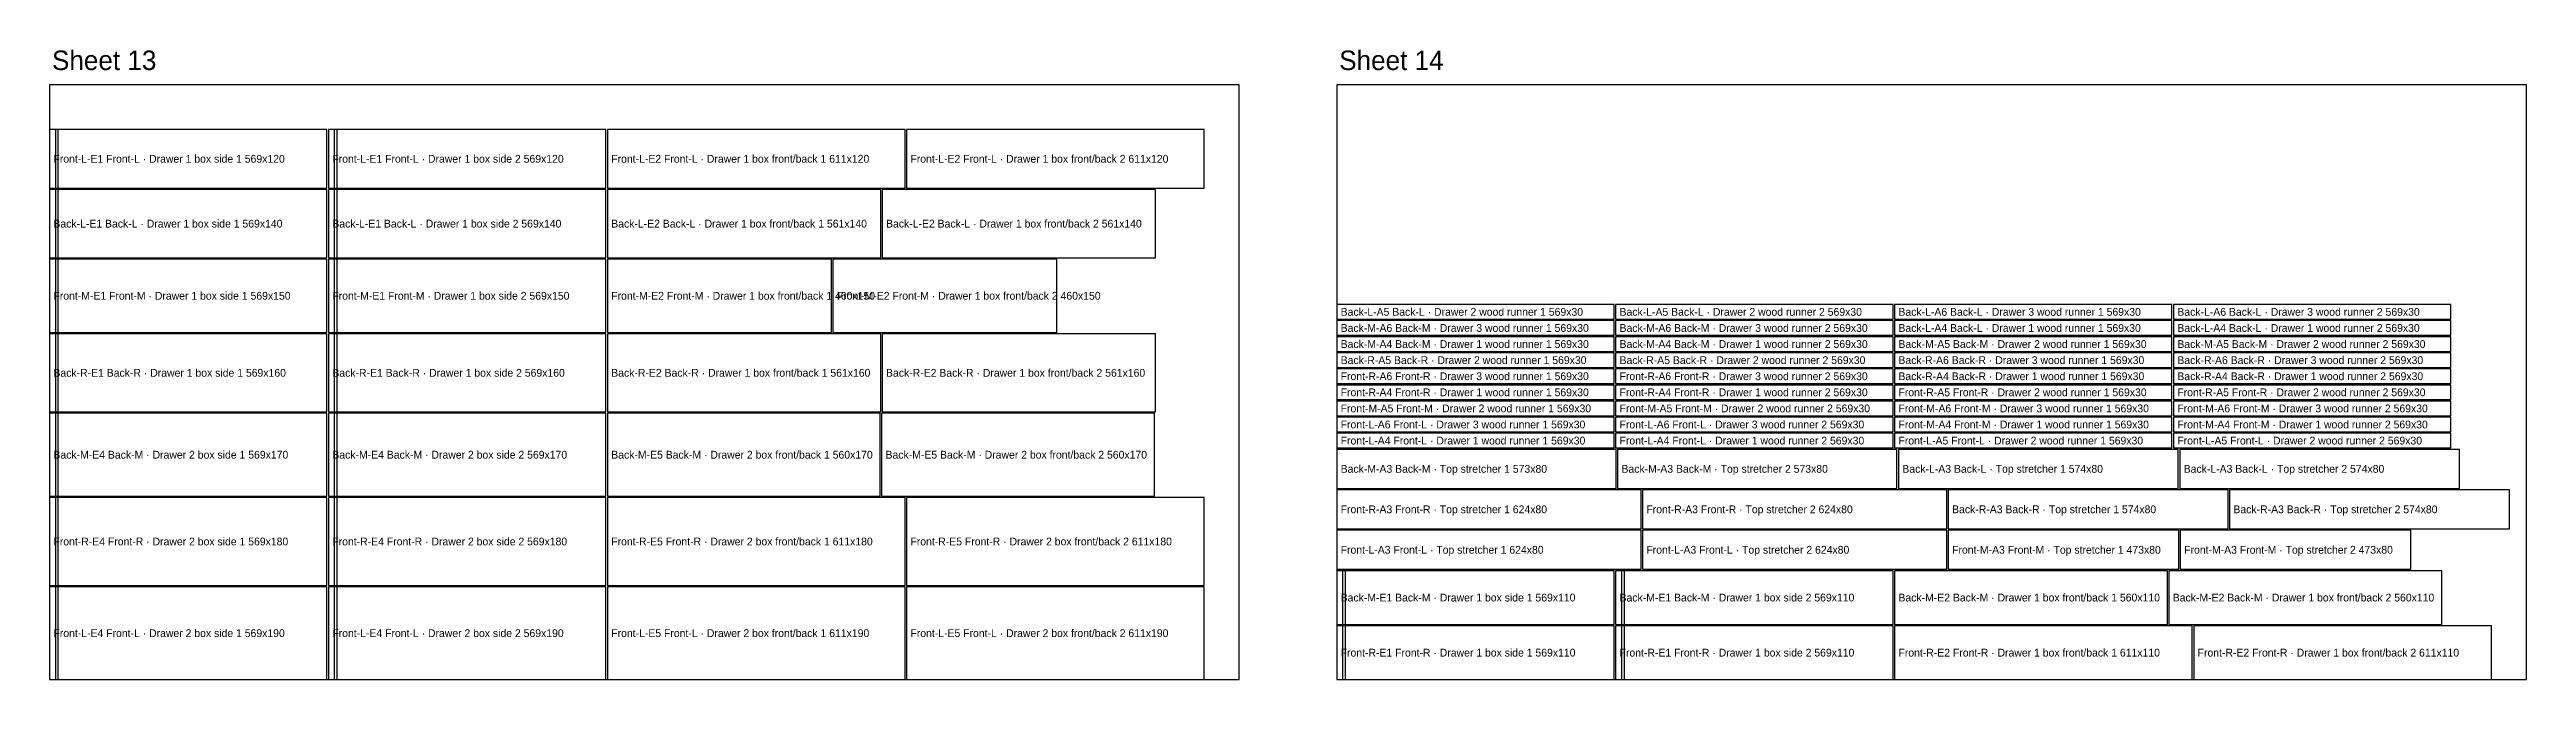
# Model space of a CAD drawing. Header units: metres. Extents: x 0 to 36760, y 0 to 1292.
# Drawn here: x 31680 to 36760, y 0 to 1292 of the extents above; entities that cross this region are included whole.
import ezdxf

# ---------------------------------------------------------------- set-up
doc = ezdxf.new("R2010")
doc.units = ezdxf.units.M
for name, color, linetype in [('DADO', 7, 'CONTINUOUS'), ('LABEL', 7, 'CONTINUOUS'), ('PANEL', 7, 'CONTINUOUS'), ('SHEET', 7, 'CONTINUOUS')]:
    doc.layers.add(name, color=color, linetype=linetype)

msp = doc.modelspace()

# ---------------------------------------------------------------- texts
at = {"layer": 'LABEL'}
for s, p in [('Front-L-E1 Front-L · Drawer 1 box side 1 569x120', (31688, 1060)), ('Front-L-E1 Front-L · Drawer 1 box side 2 569x120', (32260, 1060)), ('Front-L-E2 Front-L · Drawer 1 box front/back 1 611x120', (32832, 1060)), ('Front-L-E2 Front-L · Drawer 1 box front/back 2 611x120', (33445.6, 1060)), ('Back-L-E1 Back-L · Drawer 1 box side 1 569x140', (31688, 927)), ('Back-L-E1 Back-L · Drawer 1 box side 2 569x140', (32260, 927)), ('Back-L-E2 Back-L · Drawer 1 box front/back 1 561x140', (32832, 927)), ('Back-L-E2 Back-L · Drawer 1 box front/back 2 561x140', (33395.6, 927)), ('Front-M-E1 Front-M · Drawer 1 box side 1 569x150', (31688, 779)), ('Front-M-E1 Front-M · Drawer 1 box side 2 569x150', (32260, 779)), ('Front-M-E2 Front-M · Drawer 1 box front/back 1 460x150', (32832, 779)), ('Front-M-E2 Front-M · Drawer 1 box front/back 2 460x150', (33294.6, 779)), ('Back-L-A5 Back-L · Drawer 2 wood runner 1 569x30', (34328, 746)), ('Back-L-A5 Back-L · Drawer 2 wood runner 2 569x30', (34900, 746)), ('Back-L-A6 Back-L · Drawer 3 wood runner 1 569x30', (35472, 746)), ('Back-L-A6 Back-L · Drawer 3 wood runner 2 569x30', (36044, 746)), ('Back-M-A6 Back-M · Drawer 3 wood runner 1 569x30', (34328, 713)), ('Back-M-A6 Back-M · Drawer 3 wood runner 2 569x30', (34900, 713)), ('Back-L-A4 Back-L · Drawer 1 wood runner 1 569x30', (35472, 713)), ('Back-L-A4 Back-L · Drawer 1 wood runner 2 569x30', (36044, 713)), ('Back-M-A4 Back-M · Drawer 1 wood runner 1 569x30', (34328, 680)), ('Back-R-A5 Back-R · Drawer 2 wood runner 1 569x30', (34328, 647)), ('Back-M-A4 Back-M · Drawer 1 wood runner 2 569x30', (34900, 680)), ('Back-R-A5 Back-R · Drawer 2 wood runner 2 569x30', (34900, 647)), ('Back-M-A5 Back-M · Drawer 2 wood runner 1 569x30', (35472, 680)), ('Back-R-A6 Back-R · Drawer 3 wood runner 1 569x30', (35472, 647)), ('Back-M-A5 Back-M · Drawer 2 wood runner 2 569x30', (36044, 680)), ('Back-R-A6 Back-R · Drawer 3 wood runner 2 569x30', (36044, 647)), ('Back-R-E1 Back-R · Drawer 1 box side 1 569x160', (31688, 621)), ('Back-R-E1 Back-R · Drawer 1 box side 2 569x160', (32260, 621)), ('Back-R-E2 Back-R · Drawer 1 box front/back 1 561x160', (32832, 621)), ('Back-R-E2 Back-R · Drawer 1 box front/back 2 561x160', (33395.6, 621)), ('Front-R-A6 Front-R · Drawer 3 wood runner 1 569x30', (34328, 614)), ('Front-R-A6 Front-R · Drawer 3 wood runner 2 569x30', (34900, 614)), ('Back-R-A4 Back-R · Drawer 1 wood runner 1 569x30', (35472, 614)), ('Back-R-A4 Back-R · Drawer 1 wood runner 2 569x30', (36044, 614)), ('Front-R-A4 Front-R · Drawer 1 wood runner 1 569x30', (34328, 581)), ('Front-M-A5 Front-M · Drawer 2 wood runner 1 569x30', (34328, 548)), ('Front-R-A4 Front-R · Drawer 1 wood runner 2 569x30', (34900, 581)), ('Front-M-A5 Front-M · Drawer 2 wood runner 2 569x30', (34900, 548)), ('Front-R-A5 Front-R · Drawer 2 wood runner 1 569x30', (35472, 581)), ('Front-M-A6 Front-M · Drawer 3 wood runner 1 569x30', (35472, 548)), ('Front-R-A5 Front-R · Drawer 2 wood runner 2 569x30', (36044, 581)), ('Front-M-A6 Front-M · Drawer 3 wood runner 2 569x30', (36044, 548)), ('Front-L-A6 Front-L · Drawer 3 wood runner 1 569x30', (34328, 515)), ('Front-L-A6 Front-L · Drawer 3 wood runner 2 569x30', (34900, 515)), ('Front-M-A4 Front-M · Drawer 1 wood runner 1 569x30', (35472, 515)), ('Front-M-A4 Front-M · Drawer 1 wood runner 2 569x30', (36044, 515)), ('Back-M-E4 Back-M · Drawer 2 box side 1 569x170', (31688, 453)), ('Back-M-E4 Back-M · Drawer 2 box side 2 569x170', (32260, 453)), ('Back-M-E5 Back-M · Drawer 2 box front/back 1 560x170', (32832, 453)), ('Back-M-E5 Back-M · Drawer 2 box front/back 2 560x170', (33394.6, 453)), ('Front-L-A4 Front-L · Drawer 1 wood runner 1 569x30', (34328, 482)), ('Front-L-A4 Front-L · Drawer 1 wood runner 2 569x30', (34900, 482)), ('Front-L-A5 Front-L · Drawer 2 wood runner 1 569x30', (35472, 482)), ('Front-L-A5 Front-L · Drawer 2 wood runner 2 569x30', (36044, 482)), ('Back-M-A3 Back-M · Top stretcher 1 573x80', (34328, 424)), ('Back-M-A3 Back-M · Top stretcher 2 573x80', (34904, 424)), ('Back-L-A3 Back-L · Top stretcher 1 574x80', (35480, 424)), ('Back-L-A3 Back-L · Top stretcher 2 574x80', (36057, 424)), ('Front-R-A3 Front-R · Top stretcher 1 624x80', (34328, 341)), ('Front-R-A3 Front-R · Top stretcher 2 624x80', (34955, 341)), ('Back-R-A3 Back-R · Top stretcher 1 574x80', (35582, 341)), ('Back-R-A3 Back-R · Top stretcher 2 574x80', (36159, 341)), ('Front-R-E4 Front-R · Drawer 2 box side 1 569x180', (31688, 275)), ('Front-R-E4 Front-R · Drawer 2 box side 2 569x180', (32260, 275)), ('Front-R-E5 Front-R · Drawer 2 box front/back 1 611x180', (32832, 275)), ('Front-R-E5 Front-R · Drawer 2 box front/back 2 611x180', (33445.6, 275)), ('Front-L-A3 Front-L · Top stretcher 1 624x80', (34328, 258)), ('Front-L-A3 Front-L · Top stretcher 2 624x80', (34955, 258)), ('Front-M-A3 Front-M · Top stretcher 1 473x80', (35582, 258)), ('Front-M-A3 Front-M · Top stretcher 2 473x80', (36058, 258)), ('Back-M-E1 Back-M · Drawer 1 box side 1 569x110', (34328, 160)), ('Back-M-E1 Back-M · Drawer 1 box side 2 569x110', (34900, 160)), ('Back-M-E2 Back-M · Drawer 1 box front/back 1 560x110', (35472, 160)), ('Back-M-E2 Back-M · Drawer 1 box front/back 2 560x110', (36034.6, 160)), ('Front-L-E4 Front-L · Drawer 2 box side 1 569x190', (31688, 87)), ('Front-L-E4 Front-L · Drawer 2 box side 2 569x190', (32260, 87)), ('Front-L-E5 Front-L · Drawer 2 box front/back 1 611x190', (32832, 87)), ('Front-L-E5 Front-L · Drawer 2 box front/back 2 611x190', (33445.6, 87)), ('Front-R-E1 Front-R · Drawer 1 box side 1 569x110', (34328, 47)), ('Front-R-E1 Front-R · Drawer 1 box side 2 569x110', (34900, 47)), ('Front-R-E2 Front-R · Drawer 1 box front/back 1 611x110', (35472, 47)), ('Front-R-E2 Front-R · Drawer 1 box front/back 2 611x110', (36085.6, 47))]:
    msp.add_text(s, height=16, dxfattribs=at).set_placement(p)
at = {"layer": 'SHEET'}
for s, p in [('Sheet 13', (31685, 1250)), ('Sheet 14', (34325, 1250))]:
    msp.add_text(s, height=40, dxfattribs=at).set_placement(p)

# ---------------------------------------------------------------- linework, layer by layer
at = {"layer": 'DADO'}
for p, q in [((31698, 1128), (31692, 1128)), ((31692, 1128), (31692, 1008)), ((31698, 1008), (31698, 1128)), ((32270, 1128), (32264, 1128)), ((32264, 1128), (32264, 1008)), ((32270, 1008), (32270, 1128)), ((31692, 1008), (31698, 1008)), ((31698, 1005), (31692, 1005)), ((31692, 1005), (31692, 865)), ((31698, 865), (31698, 1005)), ((32264, 1008), (32270, 1008)), ((32270, 1005), (32264, 1005)), ((32264, 1005), (32264, 865)), ((32270, 865), (32270, 1005)), ((31692, 865), (31698, 865)), ((32264, 865), (32270, 865)), ((31698, 862), (31692, 862)), ((31692, 862), (31692, 712)), ((31698, 712), (31698, 862)), ((32270, 862), (32264, 862)), ((32264, 862), (32264, 712)), ((32270, 712), (32270, 862)), ((31692, 712), (31698, 712)), ((32264, 712), (32270, 712)), ((31698, 709), (31692, 709)), ((31692, 709), (31692, 549)), ((31698, 549), (31698, 709)), ((32270, 709), (32264, 709)), ((32264, 709), (32264, 549)), ((32270, 549), (32270, 709)), ((31692, 549), (31698, 549)), ((31698, 546), (31692, 546)), ((31692, 546), (31692, 376)), ((31698, 376), (31698, 546)), ((32264, 549), (32270, 549)), ((32270, 546), (32264, 546)), ((32264, 546), (32264, 376)), ((32270, 376), (32270, 546)), ((31692, 376), (31698, 376)), ((31698, 373), (31692, 373)), ((31692, 373), (31692, 193)), ((31698, 193), (31698, 373)), ((32264, 376), (32270, 376)), ((32270, 373), (32264, 373)), ((32264, 373), (32264, 193)), ((32270, 193), (32270, 373)), ((34338, 223), (34332, 223)), ((34332, 223), (34332, 113)), ((34338, 113), (34338, 223)), ((34910, 223), (34904, 223)), ((34904, 223), (34904, 113)), ((34910, 113), (34910, 223)), ((31692, 193), (31698, 193)), ((31698, 190), (31692, 190)), ((31692, 190), (31692, 0)), ((31698, 0), (31698, 190)), ((32264, 193), (32270, 193)), ((32270, 190), (32264, 190)), ((32264, 190), (32264, 0)), ((32270, 0), (32270, 190)), ((34332, 113), (34338, 113)), ((34338, 110), (34332, 110)), ((34332, 110), (34332, 0)), ((34338, 0), (34338, 110)), ((34904, 113), (34910, 113)), ((34910, 110), (34904, 110)), ((34904, 110), (34904, 0)), ((34910, 0), (34910, 110)), ((31692, 0), (31698, 0)), ((32264, 0), (32270, 0)), ((34332, 0), (34338, 0)), ((34904, 0), (34910, 0))]:
    msp.add_line(p, q, dxfattribs=at)
at = {"layer": 'PANEL'}
for p, q in [((32249, 1128), (31680, 1128)), ((31680, 1128), (31680, 1008)), ((32249, 1008), (32249, 1128)), ((32821, 1128), (32252, 1128)), ((32252, 1128), (32252, 1008)), ((32821, 1008), (32821, 1128)), ((33434.6, 1128), (32824, 1128)), ((32824, 1128), (32824, 1008)), ((33434.6, 1008), (33434.6, 1128)), ((34048.2, 1128), (33437.6, 1128)), ((33437.6, 1128), (33437.6, 1008)), ((34048.2, 1008), (34048.2, 1128)), ((31680, 1008), (32249, 1008)), ((32249, 1005), (31680, 1005)), ((31680, 1005), (31680, 865)), ((32249, 865), (32249, 1005)), ((32252, 1008), (32821, 1008)), ((32821, 1005), (32252, 1005)), ((32252, 1005), (32252, 865)), ((32821, 865), (32821, 1005)), ((32824, 1008), (33434.6, 1008)), ((33384.6, 1005), (32824, 1005)), ((32824, 1005), (32824, 865)), ((33384.6, 865), (33384.6, 1005)), ((33948.2, 1005), (33387.6, 1005)), ((33387.6, 1005), (33387.6, 865)), ((33437.6, 1008), (34048.2, 1008)), ((33948.2, 865), (33948.2, 1005)), ((31680, 865), (32249, 865)), ((32252, 865), (32821, 865)), ((32824, 865), (33384.6, 865)), ((33387.6, 865), (33948.2, 865)), ((32249, 862), (31680, 862)), ((31680, 862), (31680, 712)), ((32249, 712), (32249, 862)), ((32821, 862), (32252, 862)), ((32252, 862), (32252, 712)), ((32821, 712), (32821, 862)), ((33283.6, 862), (32824, 862)), ((32824, 862), (32824, 712)), ((33283.6, 712), (33283.6, 862)), ((33746.2, 862), (33286.6, 862)), ((33286.6, 862), (33286.6, 712)), ((33746.2, 712), (33746.2, 862)), ((34889, 769), (34320, 769)), ((34320, 769), (34320, 739)), ((34889, 739), (34889, 769)), ((35461, 769), (34892, 769)), ((34892, 769), (34892, 739)), ((35461, 739), (35461, 769)), ((36033, 769), (35464, 769)), ((35464, 769), (35464, 739)), ((36033, 739), (36033, 769)), ((36605, 769), (36036, 769)), ((36036, 769), (36036, 739)), ((36605, 739), (36605, 769)), ((31680, 712), (32249, 712)), ((32252, 712), (32821, 712)), ((32824, 712), (33283.6, 712)), ((33286.6, 712), (33746.2, 712)), ((34320, 739), (34889, 739)), ((34889, 736), (34320, 736)), ((34320, 736), (34320, 706)), ((34889, 706), (34889, 736)), ((34892, 739), (35461, 739)), ((35461, 736), (34892, 736)), ((34892, 736), (34892, 706)), ((35461, 706), (35461, 736)), ((35464, 739), (36033, 739)), ((36033, 736), (35464, 736)), ((35464, 736), (35464, 706)), ((36033, 706), (36033, 736)), ((36036, 739), (36605, 739)), ((36605, 736), (36036, 736)), ((36036, 736), (36036, 706)), ((36605, 706), (36605, 736)), ((32249, 709), (31680, 709)), ((31680, 709), (31680, 549)), ((32249, 549), (32249, 709)), ((32821, 709), (32252, 709)), ((32252, 709), (32252, 549)), ((32821, 549), (32821, 709)), ((33384.6, 709), (32824, 709)), ((32824, 709), (32824, 549)), ((33384.6, 549), (33384.6, 709)), ((33948.2, 709), (33387.6, 709)), ((33387.6, 709), (33387.6, 549)), ((33948.2, 549), (33948.2, 709)), ((34320, 706), (34889, 706)), ((34889, 703), (34320, 703)), ((34320, 703), (34320, 673)), ((34320, 673), (34889, 673)), ((34889, 670), (34320, 670)), ((34320, 670), (34320, 640)), ((34889, 673), (34889, 703)), ((34889, 640), (34889, 670)), ((34892, 706), (35461, 706)), ((35461, 703), (34892, 703)), ((34892, 703), (34892, 673)), ((34892, 673), (35461, 673)), ((35461, 670), (34892, 670)), ((34892, 670), (34892, 640)), ((35461, 673), (35461, 703)), ((35461, 640), (35461, 670)), ((35464, 706), (36033, 706)), ((36033, 703), (35464, 703)), ((35464, 703), (35464, 673)), ((35464, 673), (36033, 673)), ((36033, 670), (35464, 670)), ((35464, 670), (35464, 640)), ((36033, 673), (36033, 703)), ((36033, 640), (36033, 670)), ((36036, 706), (36605, 706)), ((36605, 703), (36036, 703)), ((36036, 703), (36036, 673)), ((36036, 673), (36605, 673)), ((36605, 670), (36036, 670)), ((36036, 670), (36036, 640)), ((36605, 673), (36605, 703)), ((36605, 640), (36605, 670)), ((34320, 640), (34889, 640)), ((34889, 637), (34320, 637)), ((34320, 637), (34320, 607)), ((34889, 607), (34889, 637)), ((34892, 640), (35461, 640)), ((35461, 637), (34892, 637)), ((34892, 637), (34892, 607)), ((35461, 607), (35461, 637)), ((35464, 640), (36033, 640)), ((36033, 637), (35464, 637)), ((35464, 637), (35464, 607)), ((36033, 607), (36033, 637)), ((36036, 640), (36605, 640)), ((36605, 637), (36036, 637)), ((36036, 637), (36036, 607)), ((36605, 607), (36605, 637)), ((34320, 607), (34889, 607)), ((34889, 604), (34320, 604)), ((34320, 604), (34320, 574)), ((34320, 574), (34889, 574)), ((34889, 571), (34320, 571)), ((34320, 571), (34320, 541)), ((34889, 574), (34889, 604)), ((34889, 541), (34889, 571)), ((34892, 607), (35461, 607)), ((35461, 604), (34892, 604)), ((34892, 604), (34892, 574)), ((34892, 574), (35461, 574)), ((35461, 571), (34892, 571)), ((34892, 571), (34892, 541)), ((35461, 574), (35461, 604)), ((35461, 541), (35461, 571)), ((35464, 607), (36033, 607)), ((36033, 604), (35464, 604)), ((35464, 604), (35464, 574)), ((35464, 574), (36033, 574)), ((36033, 571), (35464, 571)), ((35464, 571), (35464, 541)), ((36033, 574), (36033, 604)), ((36033, 541), (36033, 571)), ((36036, 607), (36605, 607)), ((36605, 604), (36036, 604)), ((36036, 604), (36036, 574)), ((36036, 574), (36605, 574)), ((36605, 571), (36036, 571)), ((36036, 571), (36036, 541)), ((36605, 574), (36605, 604)), ((36605, 541), (36605, 571)), ((31680, 549), (32249, 549)), ((32249, 546), (31680, 546)), ((31680, 546), (31680, 376)), ((32249, 376), (32249, 546)), ((32252, 549), (32821, 549)), ((32821, 546), (32252, 546)), ((32252, 546), (32252, 376)), ((32821, 376), (32821, 546)), ((32824, 549), (33384.6, 549)), ((33383.6, 546), (32824, 546)), ((32824, 546), (32824, 376)), ((33383.6, 376), (33383.6, 546)), ((33946.2, 546), (33386.6, 546)), ((33386.6, 546), (33386.6, 376)), ((33387.6, 549), (33948.2, 549)), ((33946.2, 376), (33946.2, 546)), ((34320, 541), (34889, 541)), ((34889, 538), (34320, 538)), ((34320, 538), (34320, 508)), ((34320, 508), (34889, 508)), ((34889, 508), (34889, 538)), ((34892, 541), (35461, 541)), ((35461, 538), (34892, 538)), ((34892, 538), (34892, 508)), ((34892, 508), (35461, 508)), ((35461, 508), (35461, 538)), ((35464, 541), (36033, 541)), ((36033, 538), (35464, 538)), ((35464, 538), (35464, 508)), ((35464, 508), (36033, 508)), ((36033, 508), (36033, 538)), ((36036, 541), (36605, 541)), ((36605, 538), (36036, 538)), ((36036, 538), (36036, 508)), ((36036, 508), (36605, 508)), ((36605, 508), (36605, 538)), ((34889, 505), (34320, 505)), ((34320, 505), (34320, 475)), ((34320, 475), (34889, 475)), ((34893, 472), (34320, 472)), ((34320, 472), (34320, 392)), ((34889, 475), (34889, 505)), ((35461, 505), (34892, 505)), ((34892, 505), (34892, 475)), ((34892, 475), (35461, 475)), ((34893, 392), (34893, 472)), ((35469, 472), (34896, 472)), ((34896, 472), (34896, 392)), ((35461, 475), (35461, 505)), ((36033, 505), (35464, 505)), ((35464, 505), (35464, 475)), ((35464, 475), (36033, 475)), ((35469, 392), (35469, 472)), ((36046, 472), (35472, 472)), ((35472, 472), (35472, 392)), ((36033, 475), (36033, 505)), ((36605, 505), (36036, 505)), ((36036, 505), (36036, 475)), ((36036, 475), (36605, 475)), ((36046, 392), (36046, 472)), ((36623, 472), (36049, 472)), ((36049, 472), (36049, 392)), ((36605, 475), (36605, 505)), ((36623, 392), (36623, 472)), ((31680, 376), (32249, 376)), ((32249, 373), (31680, 373)), ((31680, 373), (31680, 193)), ((32249, 193), (32249, 373)), ((32252, 376), (32821, 376)), ((32821, 373), (32252, 373)), ((32252, 373), (32252, 193)), ((32821, 193), (32821, 373)), ((32824, 376), (33383.6, 376)), ((33434.6, 373), (32824, 373)), ((32824, 373), (32824, 193)), ((33386.6, 376), (33946.2, 376)), ((33434.6, 193), (33434.6, 373)), ((34048.2, 373), (33437.6, 373)), ((33437.6, 373), (33437.6, 193)), ((34048.2, 193), (34048.2, 373)), ((34320, 392), (34893, 392)), ((34944, 389), (34320, 389)), ((34320, 389), (34320, 309)), ((34896, 392), (35469, 392)), ((34944, 309), (34944, 389)), ((35571, 389), (34947, 389)), ((34947, 389), (34947, 309)), ((35472, 392), (36046, 392)), ((35571, 309), (35571, 389)), ((36148, 389), (35574, 389)), ((35574, 389), (35574, 309)), ((36049, 392), (36623, 392)), ((36148, 309), (36148, 389)), ((36725, 389), (36151, 389)), ((36151, 389), (36151, 309)), ((36725, 309), (36725, 389)), ((34320, 309), (34944, 309)), ((34944, 306), (34320, 306)), ((34320, 306), (34320, 226)), ((34944, 226), (34944, 306)), ((34947, 309), (35571, 309)), ((35571, 306), (34947, 306)), ((34947, 306), (34947, 226)), ((35571, 226), (35571, 306)), ((35574, 309), (36148, 309)), ((36047, 306), (35574, 306)), ((35574, 306), (35574, 226)), ((36047, 226), (36047, 306)), ((36523, 306), (36050, 306)), ((36050, 306), (36050, 226)), ((36151, 309), (36725, 309)), ((36523, 226), (36523, 306)), ((34320, 226), (34944, 226)), ((34889, 223), (34320, 223)), ((34320, 223), (34320, 113)), ((34889, 113), (34889, 223)), ((35461, 223), (34892, 223)), ((34892, 223), (34892, 113)), ((34947, 226), (35571, 226)), ((35461, 113), (35461, 223)), ((36023.6, 223), (35464, 223)), ((35464, 223), (35464, 113)), ((35574, 226), (36047, 226)), ((36023.6, 113), (36023.6, 223)), ((36586.2, 223), (36026.6, 223)), ((36026.6, 223), (36026.6, 113)), ((36050, 226), (36523, 226)), ((36586.2, 113), (36586.2, 223)), ((31680, 193), (32249, 193)), ((32249, 190), (31680, 190)), ((31680, 190), (31680, 0)), ((32249, 0), (32249, 190)), ((32252, 193), (32821, 193)), ((32821, 190), (32252, 190)), ((32252, 190), (32252, 0)), ((32821, 0), (32821, 190)), ((32824, 193), (33434.6, 193)), ((33434.6, 190), (32824, 190)), ((32824, 190), (32824, 0)), ((33434.6, 0), (33434.6, 190)), ((33437.6, 193), (34048.2, 193)), ((34048.2, 190), (33437.6, 190)), ((33437.6, 190), (33437.6, 0)), ((34048.2, 0), (34048.2, 190)), ((34320, 113), (34889, 113)), ((34889, 110), (34320, 110)), ((34320, 110), (34320, 0)), ((34889, 0), (34889, 110)), ((34892, 113), (35461, 113)), ((35461, 110), (34892, 110)), ((34892, 110), (34892, 0)), ((35461, 0), (35461, 110)), ((35464, 113), (36023.6, 113)), ((36074.6, 110), (35464, 110)), ((35464, 110), (35464, 0)), ((36026.6, 113), (36586.2, 113)), ((36074.6, 0), (36074.6, 110)), ((36688.2, 110), (36077.6, 110)), ((36077.6, 110), (36077.6, 0)), ((36688.2, 0), (36688.2, 110)), ((31680, 0), (32249, 0)), ((32252, 0), (32821, 0)), ((32824, 0), (33434.6, 0)), ((33437.6, 0), (34048.2, 0)), ((34320, 0), (34889, 0)), ((34892, 0), (35461, 0)), ((35464, 0), (36074.6, 0)), ((36077.6, 0), (36688.2, 0))]:
    msp.add_line(p, q, dxfattribs=at)
at = {"layer": 'SHEET'}
for p, q in [((34120, 1220), (31680, 1220)), ((31680, 1220), (31680, 0)), ((34120, 0), (34120, 1220)), ((36760, 1220), (34320, 1220)), ((34320, 1220), (34320, 0)), ((36760, 0), (36760, 1220)), ((31680, 0), (34120, 0)), ((34320, 0), (36760, 0))]:
    msp.add_line(p, q, dxfattribs=at)

msp.set_redraw_order([(e.dxf.handle, doc.entitydb.next_handle()) for e in msp.query("TEXT MTEXT ATTDEF DIMENSION ARC_DIMENSION")])  # texts and dimensions are drawn at this point

doc.saveas('drawing.dxf')
